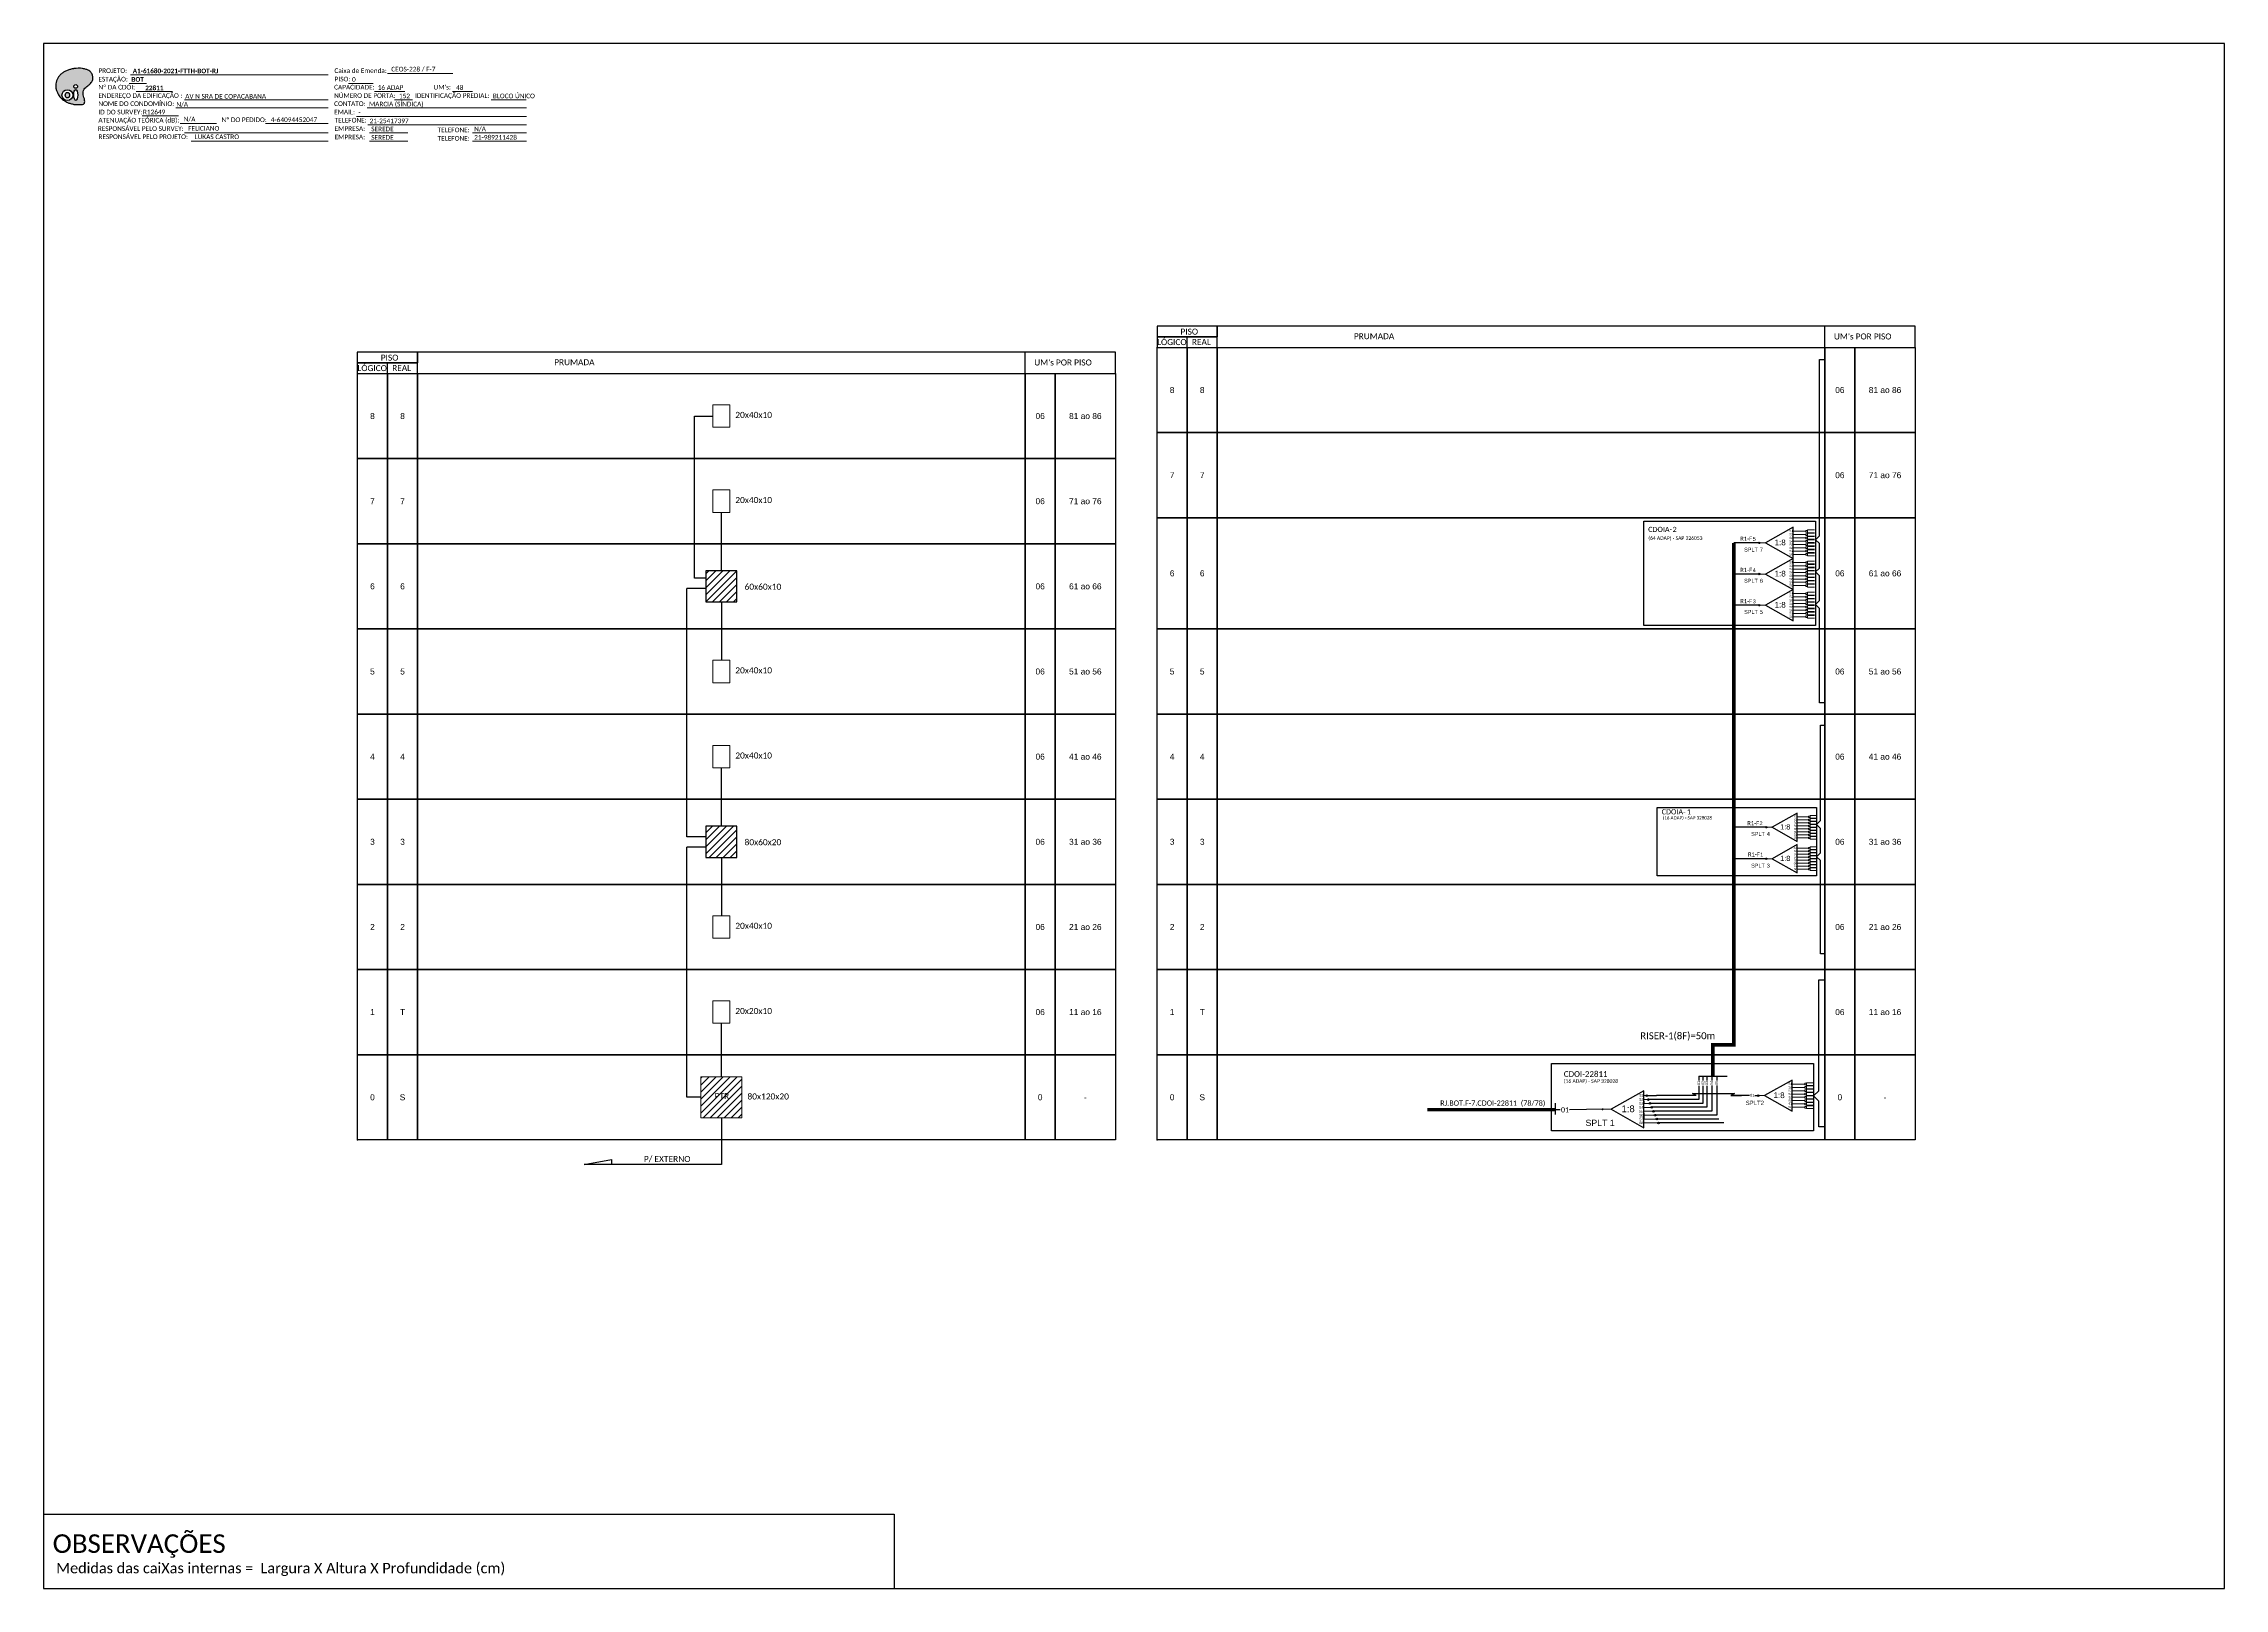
# Model space of a CAD drawing. Extents: x -89 to 1632, y 705 to 1299.
# Drawn here: x 793 to 1632, y 705 to 1299 of the extents above; entities that cross this region are included whole.
import ezdxf
from ezdxf.enums import TextEntityAlignment as Align

# ---------------------------------------------------------------- set-up
doc = ezdxf.new("R2010")
doc.units = 0
doc.styles.add('ARIAL', font='arial.ttf')
doc.styles.get("Standard").update_dxf_attribs({"font": 'arial.ttf'})
doc.styles.add('WMF-Calibri0', font='CALIBRI.TTF')
doc.styles.add('WMF-Calibri1', font='CALIBRIB.TTF')
doc.linetypes.add('RESERVA', pattern='A,0.5,-0.15,["RESERVA",Standard,S=0.18,R=0,X=0,Y=-0.1],-1.3', length=1.95)
pattern_1 = [(45, (-930.5, 27.5), (-1.3470384, 1.3470384), [])]

# ---------------------------------------------------------------- blocks, each defined once
blk = doc.blocks.new('SPLT_1-8_SC-APC')
at = {"color": 1, "lineweight": 0}
blk.add_lwpolyline([(-17.04, -7.55), (-19.26, -7.55)], dxfattribs=at)
at = {"color": 1}
blk.add_lwpolyline([(-7.37, -2.1), (-17.04, -7.55), (-7.37, -13), (-7.37, -2.1)], dxfattribs=at)
at = {"color": 3, "lineweight": 0}
for points in [[(-2.99, -3.51), (-7.37, -3.51)], [(-7.37, -4.66), (-2.99, -4.66)], [(-7.37, -5.82), (-2.99, -5.82)], [(-7.37, -6.97), (-2.99, -6.97)], [(-2.41, -3.02), (-2.41, -4)], [(-2.41, -3.02), (0, -3.02)], [(-2.41, -4), (0, -4)], [(-2.41, -4.17), (-2.41, -5.16)], [(-2.41, -4.17), (0, -4.17)], [(-2.41, -5.16), (0, -5.16)], [(-2.41, -5.32), (-2.41, -6.31)], [(-2.41, -5.32), (0, -5.32)], [(-2.41, -6.31), (0, -6.31)], [(-2.41, -6.48), (-2.41, -7.46)], [(-2.41, -6.48), (0, -6.48)], [(-2.41, -7.46), (0, -7.46)], [(-7.37, -8.12), (-2.99, -8.12)], [(-7.37, -9.28), (-2.99, -9.28)], [(-7.37, -10.43), (-2.99, -10.43)], [(-7.37, -11.58), (-2.99, -11.58)], [(-2.41, -7.63), (-2.41, -8.62)], [(-2.41, -7.63), (0, -7.63)], [(-2.41, -8.62), (0, -8.62)], [(-2.41, -8.78), (-2.41, -9.77)], [(-2.41, -8.78), (0, -8.78)], [(-2.41, -9.77), (0, -9.77)], [(-2.41, -9.94), (-2.41, -10.92)], [(-2.41, -9.94), (0, -9.94)], [(-2.41, -10.92), (0, -10.92)], [(-2.41, -11.09), (-2.41, -12.08)], [(-2.41, -11.09), (0, -11.09)], [(-2.41, -12.08), (0, -12.08)]]:
    blk.add_lwpolyline(points, dxfattribs=at)
for points in [[(-2.99, -3.22), (-2.41, -3.22), (-2.41, -3.8), (-2.99, -3.8)], [(-2.99, -4.38), (-2.41, -4.38), (-2.41, -4.95), (-2.99, -4.95)], [(-2.99, -5.53), (-2.41, -5.53), (-2.41, -6.1), (-2.99, -6.1)], [(-2.99, -6.68), (-2.41, -6.68), (-2.41, -7.26), (-2.99, -7.26)], [(-2.99, -7.84), (-2.41, -7.84), (-2.41, -8.41), (-2.99, -8.41)], [(-2.99, -8.99), (-2.41, -8.99), (-2.41, -9.56), (-2.99, -9.56)], [(-2.99, -10.14), (-2.41, -10.14), (-2.41, -10.72), (-2.99, -10.72)], [(-2.99, -11.3), (-2.41, -11.3), (-2.41, -11.87), (-2.99, -11.87)]]:
    blk.add_lwpolyline(points, close=True, dxfattribs=at)
at = {"color": 1, "style": 'ARIAL'}
for s, height, p in [('1:8', 2, (-13.91, -8.4)), ('S1', 0.75, (-8.74, -3.78)), ('S2', 0.75, (-8.74, -4.97)), ('S3', 0.75, (-8.74, -6.18)), ('S4', 0.75, (-8.74, -7.36)), ('S5', 0.75, (-8.74, -8.57)), ('S6', 0.75, (-8.74, -9.69)), ('S7', 0.75, (-8.74, -10.78)), ('S8', 0.75, (-8.74, -11.9))]:
    blk.add_text(s, height=height, dxfattribs=at).set_placement(p)
blk = doc.blocks.new('SPLT_1-8_DIV_DIR')
h = blk.add_hatch(color=3)
h.dxf.hatch_style = 1
edge = h.paths.add_edge_path()
edge.add_arc((12.77, 4.04), 0.242, 0, 360)
h = blk.add_hatch(color=3)
h.dxf.hatch_style = 1
edge = h.paths.add_edge_path()
edge.add_arc((13.27, 2.88), 0.242, 0, 360)
h = blk.add_hatch(color=3)
h.dxf.hatch_style = 1
edge = h.paths.add_edge_path()
edge.add_arc((13.77, 1.73), 0.242, 0, 360)
h = blk.add_hatch(color=3)
h.dxf.hatch_style = 1
edge = h.paths.add_edge_path()
edge.add_arc((14.27, 0.58), 0.242, 0, 360)
h = blk.add_hatch(color=3)
h.dxf.hatch_style = 1
edge = h.paths.add_edge_path()
edge.add_arc((14.77, -0.58), 0.242, 0, 360)
h = blk.add_hatch(color=3)
h.dxf.hatch_style = 1
edge = h.paths.add_edge_path()
edge.add_arc((15.27, -1.73), 0.242, 0, 360)
h = blk.add_hatch(color=3)
h.dxf.hatch_style = 1
edge = h.paths.add_edge_path()
edge.add_arc((15.77, -2.88), 0.242, 0, 360)
h = blk.add_hatch(color=3)
h.dxf.hatch_style = 1
edge = h.paths.add_edge_path()
edge.add_arc((16.27, -4.04), 0.242, 0, 360)
at = {"color": 1, "lineweight": 0}
blk.add_lwpolyline([(2.22, 0), (0, 0)], dxfattribs=at)
at = {"color": 1}
blk.add_lwpolyline([(11.89, 5.45), (2.22, 0), (11.89, -5.45), (11.89, 5.45)], dxfattribs=at)
at = {"color": 7, "lineweight": 0}
for points in [[(12.77, 4.04), (11.89, 4.04)], [(11.89, 2.88), (13.27, 2.88)], [(11.89, 1.73), (13.77, 1.73)], [(11.89, 0.58), (14.27, 0.58)], [(11.89, -0.58), (14.77, -0.58)], [(11.89, -1.73), (15.27, -1.73)], [(11.89, -2.88), (15.77, -2.88)], [(11.89, -4.04), (16.27, -4.04)]]:
    blk.add_lwpolyline(points, dxfattribs=at)
at = {"color": 3}
for centre in [(12.77, 4.04), (13.27, 2.88), (13.77, 1.73), (14.27, 0.58), (14.77, -0.58), (15.27, -1.73), (15.77, -2.88), (16.27, -4.04)]:
    blk.add_circle(centre, 0.242, dxfattribs=at)
at = {"color": 1, "style": 'ARIAL'}
for s, height, p in [('1:8', 2, (5.35, -0.85)), ('S1', 0.75, (10.52, 3.77)), ('S2', 0.75, (10.52, 2.58)), ('S3', 0.75, (10.52, 1.37)), ('S4', 0.75, (10.52, 0.19)), ('S5', 0.75, (10.52, -1.02)), ('S6', 0.75, (10.52, -2.14)), ('S7', 0.75, (10.52, -3.24)), ('S8', 0.75, (10.52, -4.36))]:
    blk.add_text(s, height=height, dxfattribs=at).set_placement(p)
blk = doc.blocks.new('OI')
h = blk.add_hatch(color=40)
edge = h.paths.add_edge_path()
edge.add_spline(control_points=[(4.35, -0.67), (3.92, -0.99), (3.26, -1.5), (2.81, -2.59), (2.9, -3.5), (3.06, -4.27), (3.31, -4.85), (3.37, -5.39), (3.4, -5.88), (3.2, -6.4), (2.54, -6.61), (1.65, -6.63), (0.55, -6.67), (-0.56, -6.42), (-1.61, -6.14), (-2.77, -5.61), (-3.92, -4.77), (-4.89, -3.7), (-5.34, -2.65), (-5.6, -1.94), (-5.85, -0.96), (-5.71, 0.47), (-5.1, 2.02), (-4.14, 3.02), (-3.3, 3.61), (-2.37, 4.16), (-1.36, 4.44), (-0.56, 4.7), (0.79, 4.85), (2.24, 4.97), (3.79, 4.57), (4.67, 4.21), (5.44, 3.65), (5.76, 2.99), (6.03, 2.21), (6.01, 1.46), (5.72, 0.64), (5.31, 0.08), (4.88, -0.38), (4.51, -0.55), (4.35, -0.67)], knot_values=[0, 0, 0, 0, 1.60434, 2.417191, 3.427595, 4.282808, 4.776746, 5.304182, 5.888771, 6.258406, 6.858137, 7.79129, 8.986195, 10.124242, 11.187857, 12.242908, 13.953784, 15.414161, 16.515391, 17.349188, 17.675853, 19.552021, 21.515531, 22.568638, 23.63245, 24.621084, 25.782718, 26.745347, 27.142653, 29.870543, 31.004649, 31.921532, 32.709589, 33.801391, 34.042471, 35.192333, 35.971461, 36.628871, 37.254359, 37.836911, 37.836911, 37.836911, 37.836911], degree=3, periodic=0)
h.paths.add_polyline_path([(1.13, -0.87, -1), (-0.04, -0.87, -1)], flags=16)
edge = h.paths.add_edge_path(flags=16)
edge.add_ellipse((0.56, -3.59), major_axis=(-0.02, 1.71), ratio=0.361305, start_angle=0, end_angle=360)
h.paths.add_polyline_path([(-0.36, -3.62, -1), (-3.8, -3.62, -1)], flags=16)
edge = h.paths.add_edge_path(flags=0)
edge.add_ellipse((-2.08, -3.62), major_axis=(0, 0.885), ratio=0.758294, start_angle=0, end_angle=360)
at = {"color": 40}
for centre, radius in [((-2.08, -3.62), 1.72), ((0.54, -0.87), 0.587)]:
    blk.add_circle(centre, radius, dxfattribs=at)
blk.add_ellipse((-2.08, -3.62), major_axis=(0, 0.885), ratio=0.758294, start_param=-3.141592653589792, end_param=3.141592653589792, dxfattribs=at)
blk.add_ellipse((0.56, -3.59), major_axis=(-0.02, 1.71), ratio=0.361305, dxfattribs=at)
at = {"color": 40, "start_tangent": (-0.800898, -0.598801), "end_tangent": (-0.800898, -0.598801)}
blk.add_spline([(4.35, -0.67), (3.2, -1.78), (2.9, -2.54), (2.92, -3.55), (3.12, -4.38), (3.28, -4.85), (3.37, -5.37), (3.35, -5.95), (3.2, -6.29), (2.66, -6.55), (1.73, -6.63), (0.54, -6.62), (-0.58, -6.41), (-1.6, -6.11), (-2.56, -5.67), (-3.95, -4.67), (-4.89, -3.56), (-5.37, -2.56), (-5.64, -1.78), (-5.72, -1.46), (-5.63, 0.42), (-4.84, 2.22), (-4.13, 2.99), (-3.27, 3.62), (-2.4, 4.09), (-1.3, 4.47), (-0.37, 4.72), (0.02, 4.77), (2.75, 4.8), (3.85, 4.53), (4.69, 4.16), (5.31, 3.68), (5.85, 2.73), (5.93, 2.5), (5.94, 1.35), (5.67, 0.62), (5.29, 0.08), (4.84, -0.36), (4.35, -0.67)], degree=3, dxfattribs=at)
blk = doc.blocks.new('CARIMBO')
at = {"color": 7, "lineweight": 0}
for points in [[(134.48, -16.3), (159.61, -16.3)], [(35.15, -20.06), (41.7, -20.06)], [(35.66, -16.79), (111.64, -16.79)], [(37.81, -23.14), (51.75, -23.14)], [(119.43, -20.02), (128.92, -20.02)], [(129.48, -23.14), (141.1, -23.14)], [(159.42, -23.14), (167.09, -23.14)], [(40.13, -32.55), (54.07, -32.55)], [(52.97, -29.48), (111.64, -29.48)], [(56.38, -26.37), (111.64, -26.37)], [(122.56, -32.72), (187.83, -32.72)], [(126.6, -29.48), (187.83, -29.48)], [(137.07, -26.37), (144.01, -26.37)], [(174.24, -26.37), (187.8, -26.37)], [(54.67, -35.52), (68.61, -35.52)], [(56.38, -39.07), (111.64, -39.07)], [(126.84, -35.96), (187.83, -35.96)], [(127.45, -39.07), (142.25, -39.07)], [(167.06, -39.07), (187.83, -39.07)], [(58.87, -42.31), (111.64, -42.31)], [(127.45, -42.31), (142.25, -42.31)], [(167.06, -42.31), (187.83, -42.31)]]:
    blk.add_lwpolyline(points, dxfattribs=at)
at = {"color": 7, "xscale": 1.213923925163967, "yscale": 1.213923925163967, "zscale": 1.213923925163967, "rotation": 0.1532896023949059}
blk.add_blockref('OI', (13.86, -20.16), dxfattribs=at)
at = {"color": 7, "lineweight": 0, "style": 'WMF-Calibri0'}
for s, height, p in [('PROJETO:', 1.793, (23.26, -16.04)), ('Caixa de Emenda:', 1.7927, (114.02, -16.04)), ('ESTAÇÃO:', 1.793, (23.26, -19.32)), ('ENDEREÇO DA EDIFICAÇÃO :', 1.7927, (23.26, -25.63)), ('Nº DA CDOI:', 1.7927, (23.26, -22.39)), ('CAPACIDADE:', 1.7927, (113.91, -22.39)), ('NÚMERO DE PORTA:', 1.7927, (113.91, -25.63)), ('PISO:', 1.793, (114.09, -19.28)), ('IDENTIFICAÇÃO PREDIAL:', 1.7927, (144.99, -25.63)), ("UM's:", 1.793, (152.15, -22.39)), ('ATENUAÇÃO TEÓRICA (dB):', 1.7927, (23.26, -35.09)), ('NOME DO CONDOMÍNIO:', 1.7927, (23.26, -28.74)), ('ID DO SURVEY:', 1.7927, (23.26, -31.97)), ('CONTATO:', 1.793, (113.91, -28.74)), ('EMAIL:', 1.793, (113.91, -31.97)), ('TELEFONE:', 1.793, (114.09, -35.09)), ('RESPONSÁVEL PELO SURVEY:', 1.7927, (23.02, -38.32)), ('RESPONSÁVEL PELO PROJETO:', 1.7927, (23.26, -41.44)), ('EMPRESA:', 1.793, (114.09, -38.32)), ('EMPRESA:', 1.793, (114.09, -41.56)), ('TELEFONE:', 1.793, (153.7, -38.83)), ('TELEFONE:', 1.793, (153.7, -42.06))]:
    blk.add_text(s, height=height, dxfattribs=at).set_placement(p)
at = {"color": 7, "lineweight": 0, "flags": 8}
for tag, p, style in [('PROJ', (36.46, -16.13), 'WMF-Calibri1'), ('CEOS-XX', (135.87, -15.46), 'WMF-Calibri0'), ('EST', (35.94, -19.41), 'WMF-Calibri1'), ('LOGRADOURO', (56.65, -25.91), 'WMF-Calibri0'), ('PISO_PTR', (120.78, -19.42), 'WMF-Calibri0'), ('CAPAC.', (130.66, -22.52), 'WMF-Calibri0'), ('N°', (138.85, -25.77), 'WMF-Calibri0'), ("UC'S", (160.78, -22.54), 'WMF-Calibri0'), ('N°PREDIO', (174.94, -25.77), 'WMF-Calibri0'), ('_ID_', (40.39, -31.94), 'WMF-Calibri0'), ('NOME_DO_COND.', (53.23, -29.02), 'WMF-Calibri0'), ('O_POTEN', (56.06, -34.68), 'WMF-Calibri0'), ('EMAIL', (123.26, -32.12), 'WMF-Calibri0'), ('NOME_DO_CONTATO', (127.3, -28.89), 'WMF-Calibri0'), ('RES_SURVEY', (57.78, -38.23), 'WMF-Calibri0'), ('RES_PROJ', (60.27, -41.47), 'WMF-Calibri0'), ('TELEFONE', (127.55, -35.36), 'WMF-Calibri0'), ('EMP_RESP_SURVEY', (128.16, -38.47), 'WMF-Calibri0'), ('EMP_RESP_PROJ', (128.16, -41.71), 'WMF-Calibri0'), ('CONT_RESP_SURVEY', (167.76, -38.47), 'WMF-Calibri0'), ('CONT_RESP_PROJ', (167.76, -41.71), 'WMF-Calibri0')]:
    blk.add_attdef(tag, p, '', height=1.79, dxfattribs=dict(at, style=style))
at = {"color": 7, "lineweight": 0, "style": 'WMF-Calibri1', "flags": 8}
blk.add_attdef("N° CDO'S", text='', height=1.79, dxfattribs=at).set_placement((44.78, -22.68), align=Align.CENTER)

msp = doc.modelspace()

# ---------------------------------------------------------------- hatches: boundary and pattern name
h = msp.add_hatch(color=3)
h.dxf.hatch_style = 1
edge = h.paths.add_edge_path()
edge.add_arc((1452.92, 1107.05), 0.282, 0, 360)
h = msp.add_hatch()
h.set_pattern_fill('ANSI31', color=1, scale=0.6)
h.set_pattern_definition(pattern_1)
h.paths.add_polyline_path([(1047.79, 1084.33), (1059.79, 1084.33), (1059.79, 1096.33), (1047.79, 1096.33)])
h = msp.add_hatch(color=3)
h.dxf.hatch_style = 1
edge = h.paths.add_edge_path()
edge.add_arc((1452.92, 1095.06), 0.282, 0, 360)
h = msp.add_hatch(color=3)
h.dxf.hatch_style = 1
edge = h.paths.add_edge_path()
edge.add_arc((1452.92, 1083.07), 0.282, 0, 360)
h = msp.add_hatch()
h.set_pattern_fill('ANSI31', color=1, scale=0.6)
h.set_pattern_definition(pattern_1)
h.paths.add_polyline_path([(1047.79, 986.1), (1059.79, 986.1), (1059.79, 998.1), (1047.79, 998.1)])
h = msp.add_hatch(color=3)
h.dxf.hatch_style = 1
edge = h.paths.add_edge_path()
edge.add_arc((1455.61, 997.69), 0.256, 0, 360)
h = msp.add_hatch(color=3)
h.dxf.hatch_style = 1
edge = h.paths.add_edge_path()
edge.add_arc((1455.61, 985.6), 0.256, 0, 360)
h = msp.add_hatch()
h.set_pattern_fill('ANSI31', color=1, scale=0.6)
h.set_pattern_definition([(45, (269.2864, 3573.0318), (-1.3470384, 1.3470384), [])])
h.paths.add_polyline_path([(1061.7, 885.97), (1061.7, 901.77), (1045.89, 901.77), (1045.89, 885.97)])
h.paths.add_polyline_path([(1050.63, 892.6), (1057.43, 892.6), (1057.43, 896.08), (1050.63, 896.08)], flags=24)
h = msp.add_hatch(color=3)
h.dxf.hatch_style = 1
edge = h.paths.add_edge_path()
edge.add_arc((1392.59, 889.23), 0.41, 0, 360)
h = msp.add_hatch(color=3)
h.dxf.hatch_style = 1
edge = h.paths.add_edge_path()
edge.add_arc((1452.51, 894.49), 0.282, 0, 360)

# ---------------------------------------------------------------- linework, layer by layer
at = {"color": 3, "ltscale": 0.5}
for p, q in [((1040.5, 893.87), (1040.5, 990)), ((1045.89, 893.87), (1040.5, 893.87))]:
    msp.add_line(p, q, dxfattribs=at)
at = {"color": 3}
msp.add_line((1409.6, 894.49), (1413.34, 894.49), dxfattribs=at)
for points in [[(793.18, 705.02), (1631.75, 705.02), (1631.75, 1299.02), (793.18, 1299.02), (793.18, 705.02)], [(1232.88, 1182.19), (1232.88, 1186.31)], [(1244.45, 1182.19), (1512.82, 1182.19), (1512.82, 1190.42), (1244.45, 1190.42), (1244.45, 1190.42), (1244.45, 1186.31)], [(1478.07, 1182.19), (1478.07, 1190.42)], [(925.38, 1172.19), (925.38, 1176.31)], [(936.95, 1172.19), (1205.32, 1172.19), (1205.32, 1180.42), (936.95, 1180.42), (936.95, 1180.42), (936.95, 1176.31)], [(1170.57, 1172.19), (1170.57, 1180.42)], [(1408.52, 892.42), (1408.52, 891.53)]]:
    msp.add_lwpolyline(points)
at = {"color": 7, "lineweight": 0}
msp.add_lwpolyline([(878.49, 1268.26), (902.64, 1268.26)], dxfattribs=at)
for points in [[(1221.31, 1186.31), (1244.45, 1186.31), (1244.45, 1190.42), (1221.31, 1190.42)], [(1221.31, 1182.19), (1244.45, 1182.19), (1244.45, 1186.31), (1221.31, 1186.31)], [(913.81, 1176.31), (936.95, 1176.31), (936.95, 1180.42), (913.81, 1180.42)], [(913.81, 1172.19), (936.95, 1172.19), (936.95, 1176.31), (913.81, 1176.31)], [(1221.34, 1182.19), (1232.91, 1182.19), (1232.91, 1149.45), (1221.34, 1149.45)], [(1232.91, 1182.19), (1244.49, 1182.19), (1244.49, 1149.45), (1232.91, 1149.45)], [(1244.49, 1182.19), (1478.1, 1182.19), (1478.1, 1149.45), (1244.49, 1149.45)], [(1478.1, 1182.19), (1489.67, 1182.19), (1489.67, 1149.45), (1478.1, 1149.45)], [(1489.67, 1182.19), (1512.82, 1182.19), (1512.82, 1149.45), (1489.67, 1149.45)], [(913.84, 1172.19), (925.41, 1172.19), (925.41, 1139.45), (913.84, 1139.45)], [(925.41, 1172.19), (936.99, 1172.19), (936.99, 1139.45), (925.41, 1139.45)], [(936.99, 1172.19), (1170.6, 1172.19), (1170.6, 1139.45), (936.99, 1139.45)], [(1170.6, 1172.19), (1182.17, 1172.19), (1182.17, 1139.45), (1170.6, 1139.45)], [(1182.17, 1172.19), (1205.32, 1172.19), (1205.32, 1139.45), (1182.17, 1139.45)], [(1221.34, 1149.45), (1232.91, 1149.45), (1232.91, 1116.71), (1221.34, 1116.71)], [(1232.91, 1149.45), (1244.49, 1149.45), (1244.49, 1116.71), (1232.91, 1116.71)], [(1244.49, 1149.45), (1478.1, 1149.45), (1478.1, 1116.71), (1244.49, 1116.71)], [(1478.1, 1149.45), (1489.67, 1149.45), (1489.67, 1116.71), (1478.1, 1116.71)], [(1489.67, 1149.45), (1512.82, 1149.45), (1512.82, 1116.71), (1489.67, 1116.71)], [(913.84, 1139.45), (925.41, 1139.45), (925.41, 1106.71), (913.84, 1106.71)], [(925.41, 1139.45), (936.99, 1139.45), (936.99, 1106.71), (925.41, 1106.71)], [(936.99, 1139.45), (1170.6, 1139.45), (1170.6, 1106.71), (936.99, 1106.71)], [(1170.6, 1139.45), (1182.17, 1139.45), (1182.17, 1106.71), (1170.6, 1106.71)], [(1182.17, 1139.45), (1205.32, 1139.45), (1205.32, 1106.71), (1182.17, 1106.71)], [(1221.34, 1116.71), (1232.91, 1116.71), (1232.91, 1073.96), (1221.34, 1073.96)], [(1232.91, 1116.71), (1244.49, 1116.71), (1244.49, 1073.96), (1232.91, 1073.96)], [(1244.49, 1116.71), (1478.1, 1116.71), (1478.1, 1073.96), (1244.49, 1073.96)], [(1478.1, 1116.71), (1489.67, 1116.71), (1489.67, 1073.96), (1478.1, 1073.96)], [(1489.67, 1116.71), (1512.82, 1116.71), (1512.82, 1073.96), (1489.67, 1073.96)], [(913.84, 1106.71), (925.41, 1106.71), (925.41, 1073.96), (913.84, 1073.96)], [(925.41, 1106.71), (936.99, 1106.71), (936.99, 1073.96), (925.41, 1073.96)], [(936.99, 1106.71), (1170.6, 1106.71), (1170.6, 1073.96), (936.99, 1073.96)], [(1170.6, 1106.71), (1182.17, 1106.71), (1182.17, 1073.96), (1170.6, 1073.96)], [(1182.17, 1106.71), (1205.32, 1106.71), (1205.32, 1073.96), (1182.17, 1073.96)], [(913.84, 1073.96), (925.41, 1073.96), (925.41, 1041.22), (913.84, 1041.22)], [(925.41, 1073.96), (936.99, 1073.96), (936.99, 1041.22), (925.41, 1041.22)], [(936.99, 1073.96), (1170.6, 1073.96), (1170.6, 1041.22), (936.99, 1041.22)], [(1170.6, 1073.96), (1182.17, 1073.96), (1182.17, 1041.22), (1170.6, 1041.22)], [(1182.17, 1073.96), (1205.32, 1073.96), (1205.32, 1041.22), (1182.17, 1041.22)], [(1221.34, 1073.96), (1232.91, 1073.96), (1232.91, 1041.22), (1221.34, 1041.22)], [(1232.91, 1073.96), (1244.49, 1073.96), (1244.49, 1041.22), (1232.91, 1041.22)], [(1244.49, 1073.96), (1478.1, 1073.96), (1478.1, 1041.22), (1244.49, 1041.22)], [(1478.1, 1073.96), (1489.67, 1073.96), (1489.67, 1041.22), (1478.1, 1041.22)], [(1489.67, 1073.96), (1512.82, 1073.96), (1512.82, 1041.22), (1489.67, 1041.22)], [(913.84, 1041.22), (925.41, 1041.22), (925.41, 1008.47), (913.84, 1008.47)], [(925.41, 1041.22), (936.99, 1041.22), (936.99, 1008.47), (925.41, 1008.47)], [(936.99, 1041.22), (1170.6, 1041.22), (1170.6, 1008.47), (936.99, 1008.47)], [(1170.6, 1041.22), (1182.17, 1041.22), (1182.17, 1008.47), (1170.6, 1008.47)], [(1182.17, 1041.22), (1205.32, 1041.22), (1205.32, 1008.47), (1182.17, 1008.47)], [(1221.34, 1041.22), (1232.91, 1041.22), (1232.91, 1008.47), (1221.34, 1008.47)], [(1232.91, 1041.22), (1244.49, 1041.22), (1244.49, 1008.47), (1232.91, 1008.47)], [(1244.49, 1041.22), (1478.1, 1041.22), (1478.1, 1008.47), (1244.49, 1008.47)], [(1478.1, 1041.22), (1489.67, 1041.22), (1489.67, 1008.47), (1478.1, 1008.47)], [(1489.67, 1041.22), (1512.82, 1041.22), (1512.82, 1008.47), (1489.67, 1008.47)], [(913.84, 1008.47), (925.41, 1008.47), (925.41, 975.73), (913.84, 975.73)], [(925.41, 1008.47), (936.99, 1008.47), (936.99, 975.73), (925.41, 975.73)], [(936.99, 1008.47), (1170.6, 1008.47), (1170.6, 975.73), (936.99, 975.73)], [(1170.6, 1008.47), (1182.17, 1008.47), (1182.17, 975.73), (1170.6, 975.73)], [(1182.17, 1008.47), (1205.32, 1008.47), (1205.32, 975.73), (1182.17, 975.73)], [(1221.34, 1008.47), (1232.91, 1008.47), (1232.91, 975.73), (1221.34, 975.73)], [(1232.91, 1008.47), (1244.49, 1008.47), (1244.49, 975.73), (1232.91, 975.73)], [(1244.49, 1008.47), (1478.1, 1008.47), (1478.1, 975.73), (1244.49, 975.73)], [(1478.1, 1008.47), (1489.67, 1008.47), (1489.67, 975.73), (1478.1, 975.73)], [(1489.67, 1008.47), (1512.82, 1008.47), (1512.82, 975.73), (1489.67, 975.73)], [(913.84, 975.73), (925.41, 975.73), (925.41, 942.99), (913.84, 942.99)], [(925.41, 975.73), (936.99, 975.73), (936.99, 942.99), (925.41, 942.99)], [(936.99, 975.73), (1170.6, 975.73), (1170.6, 942.99), (936.99, 942.99)], [(1170.6, 975.73), (1182.17, 975.73), (1182.17, 942.99), (1170.6, 942.99)], [(1182.17, 975.73), (1205.32, 975.73), (1205.32, 942.99), (1182.17, 942.99)], [(1221.34, 975.73), (1232.91, 975.73), (1232.91, 942.99), (1221.34, 942.99)], [(1232.91, 975.73), (1244.49, 975.73), (1244.49, 942.99), (1232.91, 942.99)], [(1244.49, 975.73), (1478.1, 975.73), (1478.1, 942.99), (1244.49, 942.99)], [(1478.1, 975.73), (1489.67, 975.73), (1489.67, 942.99), (1478.1, 942.99)], [(1489.67, 975.73), (1512.82, 975.73), (1512.82, 942.99), (1489.67, 942.99)], [(913.84, 942.99), (925.41, 942.99), (925.41, 910.24), (913.84, 910.24)], [(925.41, 942.99), (936.99, 942.99), (936.99, 910.24), (925.41, 910.24)], [(936.99, 942.99), (1170.6, 942.99), (1170.6, 910.24), (936.99, 910.24)], [(1170.6, 942.99), (1182.17, 942.99), (1182.17, 910.24), (1170.6, 910.24)], [(1182.17, 942.99), (1205.32, 942.99), (1205.32, 910.24), (1182.17, 910.24)], [(1221.34, 942.99), (1232.91, 942.99), (1232.91, 910.24), (1221.34, 910.24)], [(1232.91, 942.99), (1244.49, 942.99), (1244.49, 910.24), (1232.91, 910.24)], [(1244.49, 942.99), (1478.1, 942.99), (1478.1, 910.24), (1244.49, 910.24)], [(1478.1, 942.99), (1489.67, 942.99), (1489.67, 910.24), (1478.1, 910.24)], [(1489.67, 942.99), (1512.82, 942.99), (1512.82, 910.24), (1489.67, 910.24)], [(913.84, 910.24), (925.41, 910.24), (925.41, 877.5), (913.84, 877.5)], [(925.41, 910.24), (936.99, 910.24), (936.99, 877.5), (925.41, 877.5)], [(936.99, 910.24), (1170.6, 910.24), (1170.6, 877.5), (936.99, 877.5)], [(1170.6, 910.24), (1182.17, 910.24), (1182.17, 877.5), (1170.6, 877.5)], [(1182.17, 910.24), (1205.32, 910.24), (1205.32, 877.5), (1182.17, 877.5)], [(1221.34, 910.24), (1232.91, 910.24), (1232.91, 877.5), (1221.34, 877.5)], [(1232.91, 910.24), (1244.49, 910.24), (1244.49, 877.5), (1232.91, 877.5)], [(1244.49, 910.24), (1478.1, 910.24), (1478.1, 877.5), (1244.49, 877.5)], [(1478.1, 910.24), (1489.67, 910.24), (1489.67, 877.5), (1478.1, 877.5)], [(1489.67, 910.24), (1512.82, 910.24), (1512.82, 877.5), (1489.67, 877.5)]]:
    msp.add_lwpolyline(points, close=True)
at = {"color": 3}
for points in [[(1477.72, 1045.5), (1476.07, 1045.5), (1476.07, 1081.87), (1474.5, 1083.38), (1476.07, 1084.88), (1476.07, 1088.69), (1476.07, 1088.69), (1476.07, 1094.35), (1474.5, 1095.86), (1476.07, 1097.36), (1476.07, 1101.09), (1476.07, 1101.09), (1476.07, 1106.75), (1474.5, 1108.26), (1476.07, 1109.77), (1476.07, 1177.5), (1477.72, 1177.5)], [(1478.09, 949), (1476.44, 949), (1476.44, 979.18), (1476.44, 979.18), (1476.44, 984.85), (1474.87, 986.35), (1476.44, 987.86), (1476.44, 991.59), (1476.44, 991.59), (1476.44, 997.25), (1474.87, 998.76), (1476.44, 1000.27), (1476.44, 1037), (1478.09, 1037)], [(1477.95, 882.5), (1475.77, 882.5), (1475.77, 892.4), (1473.69, 894.4), (1475.77, 896.39), (1475.77, 939), (1477.95, 939)], [(1376.37, 889.1), (1374.59, 889.1)], [(1393, 889.24), (1379.99, 889.1)], [(1428.6, 894.49), (1413.34, 894.49)], [(1428.6, 894.49), (1427.18, 895.35), (1443.35, 895.35), (1441.96, 894.49)], [(1449.11, 894.49), (1441.96, 894.49), (1441.96, 894.49), (1446.01, 894.49)], [(1451.19, 894.49), (1452.51, 894.49)]]:
    msp.add_lwpolyline(points, dxfattribs=at)
at = {"color": 0, "lineweight": 0}
for points in [[(1050.48, 1160.13), (1057.11, 1160.13), (1057.11, 1151.51), (1050.48, 1151.51)], [(1050.48, 1127.39), (1057.11, 1127.39), (1057.11, 1118.77), (1050.48, 1118.77)], [(1050.48, 1061.9), (1057.11, 1061.9), (1057.11, 1053.28), (1050.48, 1053.28)], [(1050.48, 1029.16), (1057.11, 1029.16), (1057.11, 1020.54), (1050.48, 1020.54)], [(1050.48, 963.67), (1057.11, 963.67), (1057.11, 955.05), (1050.48, 955.05)], [(1050.48, 930.93), (1057.11, 930.93), (1057.11, 922.31), (1050.48, 922.31)]]:
    msp.add_lwpolyline(points, close=True, dxfattribs=at)
at = {"color": 3, "ltscale": 0.5}
for points in [[(1047.79, 1093.5), (1043.5, 1093.5), (1043.5, 1155.82), (1050.48, 1155.82)], [(1053.79, 1096.33), (1053.79, 1118.77)], [(1040.5, 994), (1040.5, 1089.5)], [(1047.79, 1089.5), (1040.5, 1089.5)], [(1053.79, 1084.33), (1053.79, 1061.9)], [(1053.79, 998.1), (1053.79, 1020.54)], [(1047.79, 994), (1040.5, 994)], [(1047.79, 990), (1040.5, 990)], [(1053.79, 986.1), (1053.79, 963.67)], [(1053.79, 901.77), (1053.79, 922.31)], [(1053.79, 885.97), (1053.79, 868), (1001, 868), (1011.5, 870), (1011.5, 868)]]:
    msp.add_lwpolyline(points, dxfattribs=at)
at = {"color": 1}
for points in [[(1408.49, 1115.38), (1474.51, 1115.38), (1474.51, 1075.29), (1408.49, 1075.29)], [(1047.79, 1084.33), (1059.79, 1084.33), (1059.79, 1096.33), (1047.79, 1096.33)], [(1047.79, 986.1), (1059.79, 986.1), (1059.79, 998.1), (1047.79, 998.1)], [(1413.63, 1005.24), (1474.87, 1005.24), (1474.87, 978.97), (1413.63, 978.97)], [(1373, 906.85), (1473.69, 906.85), (1473.69, 880.9), (1373, 880.9)]]:
    msp.add_lwpolyline(points, close=True, dxfattribs=at)
at = {"color": 5, "const_width": 1.36}
msp.add_lwpolyline([(1443.09, 1107.05), (1443.09, 914), (1435.08, 914), (1435.08, 901.92)], dxfattribs=at)
at = {"color": 5}
for points in [[(1452.92, 1107.05), (1443.09, 1107.05)], [(1452.92, 1095.06), (1443.09, 1095.06)], [(1452.92, 1083.07), (1443.09, 1083.07)], [(1455.61, 997.69), (1443.09, 997.69)], [(1455.61, 985.6), (1443.09, 985.6)], [(1429.63, 898.21), (1429.61, 893.04), (1410.56, 893.04)], [(1431.16, 898.21), (1431.16, 891.49), (1411.21, 891.49)], [(1432.69, 898.21), (1432.69, 890), (1411.86, 890)], [(1434.61, 898.4), (1434.61, 888.53), (1412.51, 888.53)], [(1436.52, 898.4), (1436.52, 886.98), (1413.16, 886.98)], [(1429.63, 901.92), (1429.63, 900.36)], [(1429.63, 901.92), (1440.52, 901.92)], [(1431.16, 901.92), (1431.16, 900.36)], [(1432.69, 901.92), (1432.69, 900.36)], [(1434.61, 901.92), (1434.61, 900.32)], [(1436.52, 901.92), (1436.52, 900.34)], [(1409.29, 894.54), (1409.28, 894.54)]]:
    msp.add_lwpolyline(points, dxfattribs=at)
at = {"color": 1}
for points in [[(1474.87, 981.34), (1474.87, 981.34), (1474.87, 978.97), (1413.63, 978.97), (1413.63, 1005.24), (1417.24, 1005.24)], [(1374.59, 887.24), (1374.59, 891.61)], [(1408.52, 887.77), (1408.52, 885.7)]]:
    msp.add_lwpolyline(points, dxfattribs=at)
at = {"color": 1, "lineweight": 0}
msp.add_lwpolyline([(1045.89, 901.77), (1061.7, 901.77), (1061.7, 885.97), (1045.89, 885.97)], close=True, dxfattribs=at)
at = {"color": 1, "const_width": 1.36}
msp.add_lwpolyline([(1325.32, 889.1), (1374.59, 889.1)], dxfattribs=at)
at = {"color": 8, "linetype": 'RESERVA', "ltscale": 4}
for points in [[(1437.41, 885.48), (1413.81, 885.48)], [(1439.33, 883.99), (1414.46, 883.99)]]:
    msp.add_lwpolyline(points, dxfattribs=at)
at = {"color": 7}
msp.add_lwpolyline([(793.26, 733.5), (1120.21, 733.5), (1120.21, 705.02)], dxfattribs=at)
at = {"color": 3}
for centre, radius in [((1452.92, 1107.05), 0.282), ((1452.92, 1095.06), 0.282), ((1452.92, 1083.07), 0.282), ((1455.61, 997.69), 0.256), ((1455.61, 985.6), 0.256), ((1452.51, 894.49), 0.282)]:
    msp.add_circle(centre, radius, dxfattribs=at)
for p in [(1221.34, 1182.19), (913.84, 1172.19), (1221.34, 1149.45), (913.84, 1139.45), (1221.34, 1116.71), (913.84, 1106.71), (913.84, 1073.96), (1221.34, 1073.96), (913.84, 1041.22), (1221.34, 1041.22), (913.84, 1008.47), (1221.34, 1008.47), (1457.84, 997.69), (913.84, 975.73), (1221.34, 975.73), (913.84, 942.99), (1221.34, 942.99), (913.84, 910.24), (1221.34, 910.24), (913.84, 877.5), (1221.34, 877.5)]:
    msp.add_point(p)

# ---------------------------------------------------------------- block references
ref = msp.add_blockref('CARIMBO', (790.99, 1303.77))
ref.add_attrib('PROJ', 'A1-61680-2021-FTTH-BOT-RJ', (827.45, 1287.63), dxfattribs={"color": 7, "lineweight": 0, "height": 1.7927, "style": 'WMF-Calibri1'})
ref.add_attrib('EST', 'BOT', (826.93, 1284.35), dxfattribs={"color": 7, "lineweight": 0, "height": 1.793, "style": 'WMF-Calibri1'})
ref.add_attrib("N° CDO'S", '22811', dxfattribs={"color": 7, "lineweight": 0, "height": 1.793, "style": 'WMF-Calibri1'}).set_placement((835.77, 1281.09), align=Align.CENTER)
ref.add_attrib('LOGRADOURO', 'AV N SRA DE COPACABANA', (847.64, 1277.86), dxfattribs={"color": 7, "lineweight": 0, "height": 1.7927, "style": 'WMF-Calibri0'})
ref.add_attrib('NOME_DO_COND.', 'N/A', (844.22, 1274.74), dxfattribs={"color": 7, "lineweight": 0, "height": 1.793, "style": 'WMF-Calibri0'})
ref.add_attrib('_ID_', 'R12649', (831.39, 1271.83), dxfattribs={"color": 7, "lineweight": 0, "height": 1.793, "style": 'WMF-Calibri0'})
ref.add_attrib('O_POTEN', 'N/A', (847.05, 1269.09), dxfattribs={"color": 7, "lineweight": 0, "height": 1.793, "style": 'WMF-Calibri0'})
ref.add_attrib('RES_SURVEY', 'FELICIANO', (848.77, 1265.54), dxfattribs={"color": 7, "lineweight": 0, "height": 1.793, "style": 'WMF-Calibri0'})
ref.add_attrib('RES_PROJ', 'LUKAS CASTRO', (851.26, 1262.3), dxfattribs={"color": 7, "lineweight": 0, "height": 1.7927, "style": 'WMF-Calibri0'})
ref.add_attrib('CEOS-XX', 'CEOS-228 / F-7', (926.86, 1288.31), dxfattribs={"color": 7, "lineweight": 0, "height": 1.7927, "style": 'WMF-Calibri0'})
ref.add_attrib('CAPAC.', '16 ADAP', (921.65, 1281.25), dxfattribs={"color": 7, "lineweight": 0, "height": 1.793, "style": 'WMF-Calibri0'})
ref.add_attrib("UC'S", '48', (951.77, 1281.23), dxfattribs={"color": 7, "lineweight": 0, "height": 1.793, "style": 'WMF-Calibri0'})
ref.add_attrib('PISO_PTR', '0', (911.78, 1284.34), dxfattribs={"color": 7, "lineweight": 0, "height": 1.79, "style": 'WMF-Calibri0'})
ref.add_attrib('N°', '152', (929.84, 1278), dxfattribs={"color": 7, "lineweight": 0, "height": 1.793, "style": 'WMF-Calibri0'})
ref.add_attrib('N°PREDIO', 'BLOCO ÚNICO', (965.93, 1278), dxfattribs={"color": 7, "lineweight": 0, "height": 1.7927, "style": 'WMF-Calibri0'})
ref.add_attrib('NOME_DO_CONTATO', 'MARCIA (SÍNDICA)', (918.29, 1274.88), dxfattribs={"color": 7, "lineweight": 0, "height": 1.7927, "style": 'WMF-Calibri0'})
ref.add_attrib('EMAIL', '-', (914.25, 1271.65), dxfattribs={"color": 7, "lineweight": 0, "height": 1.79, "style": 'WMF-Calibri0'})
ref.add_attrib('TELEFONE', '21-25417397', (918.54, 1268.41), dxfattribs={"color": 7, "lineweight": 0, "height": 1.7927, "style": 'WMF-Calibri0'})
ref.add_attrib('EMP_RESP_SURVEY', 'SEREDE', (919.15, 1265.3), dxfattribs={"color": 7, "lineweight": 0, "height": 1.793, "style": 'WMF-Calibri0'})
ref.add_attrib('EMP_RESP_PROJ', 'SEREDE', (919.15, 1262.06), dxfattribs={"color": 7, "lineweight": 0, "height": 1.793, "style": 'WMF-Calibri0'})
ref.add_attrib('CONT_RESP_SURVEY', 'N/A', (958.75, 1265.3), dxfattribs={"color": 7, "lineweight": 0, "height": 1.793, "style": 'WMF-Calibri0'})
ref.add_attrib('CONT_RESP_PROJ', '21-989211428', (958.75, 1262.06), dxfattribs={"color": 7, "lineweight": 0, "height": 1.7927, "style": 'WMF-Calibri0'})
at = {"color": 3, "xscale": 1.1, "yscale": 1.1, "zscale": 1.1}
for p in [(1474.1, 1115.35), (1474.1, 1103.36), (1474.1, 1091.38), (1473.69, 902.79)]:
    msp.add_blockref('SPLT_1-8_SC-APC', p, dxfattribs=at)
at = {"color": 3}
for p in [(1474.87, 1005.24), (1474.87, 993.14)]:
    msp.add_blockref('SPLT_1-8_SC-APC', p, dxfattribs=at)
at = {"xscale": 1.3, "yscale": 1.3, "zscale": 1.3}
msp.add_blockref('SPLT_1-8_DIV_DIR', (1393, 889.24), dxfattribs=at)

# ---------------------------------------------------------------- texts
at = {"color": 7, "lineweight": 0, "style": 'WMF-Calibri0'}
msp.add_text('Nº DO PEDIDO:', height=1.7927, dxfattribs=at).set_placement((861.62, 1268.84))
at = {"style": 'WMF-Calibri0'}
for s, height, p in [('  LÓGICO', 2.3, (1219.72, 1183.09)), ('     PISO', 2.3, (1226.27, 1187.12)), ('    REAL', 2.3, (1231.48, 1183.14)), ('PRUMADA', 2.3, (1297.01, 1185.37)), ("UM's POR PISO", 2.3, (1481.6, 1185.26)), ('  LÓGICO', 2.3, (912.22, 1173.09)), ('     PISO', 2.3, (918.77, 1177.12)), ('    REAL', 2.3, (923.98, 1173.14)), ('PRUMADA', 2.3, (989.51, 1175.37)), ("UM's POR PISO", 2.3, (1174.1, 1175.26)), ('20x40x10', 2.317, (1059.16, 1155.1)), ('20x40x10', 2.317, (1059.16, 1122.36)), ('60x60x10', 2.317, (1062.72, 1089.02)), ('20x40x10', 2.317, (1059.16, 1056.87)), ('20x40x10', 2.317, (1059.16, 1024.13)), ('80x60x20', 2.317, (1062.72, 990.79)), ('20x40x10', 2.317, (1059.16, 958.64)), ('20x20x10', 2.317, (1059.16, 925.9)), ('PTR', 2.317, (1051.21, 893.19)), ('80x120x20', 2.317, (1063.83, 893.02)), ('01', 2, (1376.64, 888.06)), ('P/ EXTERNO', 2.317, (1024, 869))]:
    msp.add_text(s, height=height, dxfattribs=at).set_placement(p)
at = {"style": 'ARIAL'}
for s, height, p in [('8', 2.3, (1227.13, 1165.82)), ('8', 2.3, (1238.7, 1165.82)), ('06', 2.3, (1483.89, 1165.82)), ('81 ao 86', 2.3, (1501.25, 1165.82)), ('8', 2.3, (919.63, 1155.82)), ('8', 2.3, (931.2, 1155.82)), ('06', 2.3, (1176.39, 1155.82)), ('81 ao 86', 2.3, (1193.75, 1155.82)), ('7', 2.3, (1227.13, 1133.08)), ('7', 2.3, (1238.7, 1133.08)), ('06', 2.3, (1483.89, 1133.08)), ('71 ao 76', 2.3, (1501.25, 1133.08)), ('7', 2.3, (919.63, 1123.08)), ('7', 2.3, (931.2, 1123.08)), ('06', 2.3, (1176.39, 1123.08)), ('71 ao 76', 2.3, (1193.75, 1123.08)), ('6', 2.3, (919.63, 1090.33)), ('6', 2.3, (931.2, 1090.33)), ('06', 2.3, (1176.39, 1090.33)), ('61 ao 66', 2.3, (1193.75, 1090.33)), ('6', 2.3, (1227.13, 1095.33)), ('6', 2.3, (1238.7, 1095.33)), ('06', 2.3, (1483.89, 1095.33)), ('61 ao 66', 2.3, (1501.25, 1095.33)), ('5', 2.3, (919.63, 1057.59)), ('5', 2.3, (931.2, 1057.59)), ('06', 2.3, (1176.39, 1057.59)), ('51 ao 56', 2.3, (1193.75, 1057.59)), ('5', 2.3, (1227.13, 1057.59)), ('5', 2.3, (1238.7, 1057.59)), ('06', 2.3, (1483.89, 1057.59)), ('51 ao 56', 2.3, (1501.25, 1057.59)), ('4', 2.3, (919.63, 1024.85)), ('4', 2.3, (931.2, 1024.85)), ('06', 2.3, (1176.39, 1024.85)), ('41 ao 46', 2.3, (1193.75, 1024.85)), ('4', 2.3, (1227.13, 1024.85)), ('4', 2.3, (1238.7, 1024.85)), ('06', 2.3, (1483.89, 1024.85)), ('41 ao 46', 2.3, (1501.25, 1024.85)), ('3', 2.3, (919.63, 992.1)), ('3', 2.3, (931.2, 992.1)), ('06', 2.3, (1176.39, 992.1)), ('31 ao 36', 2.3, (1193.75, 992.1)), ('3', 2.3, (1227.13, 992.1)), ('3', 2.3, (1238.7, 992.1)), ('06', 2.3, (1483.89, 992.1)), ('31 ao 36', 2.3, (1501.25, 992.1)), ('2', 2.3, (919.63, 959.36)), ('2', 2.3, (931.2, 959.36)), ('06', 2.3, (1176.39, 959.36)), ('21 ao 26', 2.3, (1193.75, 959.36)), ('2', 2.3, (1227.13, 959.36)), ('2', 2.3, (1238.7, 959.36)), ('06', 2.3, (1483.89, 959.36)), ('21 ao 26', 2.3, (1501.25, 959.36)), ('1', 2.3, (919.63, 926.62)), ('T', 2.3, (931.2, 926.62)), ('06', 2.3, (1176.39, 926.62)), ('11 ao 16', 2.3, (1193.75, 926.62)), ('1', 2.3, (1227.13, 926.62)), ('T', 2.3, (1238.7, 926.62)), ('06', 2.3, (1483.89, 926.62)), ('11 ao 16', 2.3, (1501.25, 926.62)), ('0', 2.3, (919.63, 893.87)), ('S', 2.3, (931.2, 893.87)), ('0', 2.3, (1176.39, 893.87)), ('-', 2.3, (1193.75, 893.87)), ('0', 2.3, (1227.13, 893.87)), ('S', 2.3, (1238.7, 893.87)), ('01', 1.1, (1450.2, 894.63)), ('0', 2.3, (1483.89, 893.87)), ('-', 2.3, (1501.25, 893.87))]:
    msp.add_text(s, height=height, dxfattribs=at).set_placement(p, align=Align.MIDDLE_CENTER)
at = {"color": 1, "style": 'WMF-Calibri0'}
for s, height, p in [('CDOIA-', 2, (1410.18, 1111.21)), ('CDOIA-', 2, (1415.38, 1002.63)), ('1', 2, (1425.06, 1002.63)), ('CDOI-22811', 2.2, (1377.74, 901.71)), ('RJ.BOT.F-7.CDOI-22811  (78/78)', 2, (1330.22, 890.63))]:
    msp.add_text(s, height=height, dxfattribs=at).set_placement(p)
for s, height, p in [('(64 ADAP) - SAP 326053', 1.375, (1420.65, 1108.2)), ('(16 ADAP) - SAP 328028', 1.25, (1425.25, 1000.7)), ('(16 ADAP) - SAP 328028', 1.375, (1388.17, 899.42))]:
    msp.add_text(s, height=height, dxfattribs=at).set_placement(p, align=Align.CENTER)
at = {"color": 7}
for s, height, style, p in [('2', 2, 'WMF-Calibri0', (1419.56, 1111.21)), ('SPLT 1', 2.4, 'ARIAL', (1386.11, 882.83)), ('OBSERVAÇÕES', 7.1308, 'WMF-Calibri0', (796.67, 718.67))]:
    msp.add_text(s, height=height, dxfattribs=dict(at, style=style)).set_placement(p)
at = {"color": 5, "style": 'WMF-Calibri0'}
for s, height, p in [('R1-F', 1.6, (1445.6, 1107.84)), ('R1-F', 1.6, (1445.6, 1095.85)), ('R1-F', 1.6, (1445.6, 1083.86)), ('R1-F', 1.6, (1448.3, 998.48)), ('R1-F', 1.6, (1448.57, 986.43)), ('RISER-1(8F)=50m', 2.6457, (1407.15, 916.2))]:
    msp.add_text(s, height=height, dxfattribs=at).set_placement(p)
at = {"color": 5, "style": 'ARIAL'}
for s, p in [('5', (1450.97, 1107.8)), ('4', (1450.97, 1095.81)), ('3', (1450.97, 1083.83)), ('2', (1453.58, 998.5)), ('1', (1453.85, 986.4))]:
    msp.add_text(s, height=1.5, dxfattribs=at).set_placement(p, align=Align.CENTER)
at = {"color": 7, "style": 'ARIAL'}
for s, p in [('SPLT', (1449.7, 1103.72)), ('7', (1453.7, 1103.72)), ('SPLT', (1449.7, 1091.73)), ('6', (1453.7, 1091.73)), ('SPLT', (1449.7, 1079.74)), ('5', (1453.7, 1079.74)), ('SPLT', (1452.4, 994.36)), ('4', (1456.39, 994.36)), ('SPLT', (1452.4, 982.17)), ('3', (1456.39, 982.17))]:
    msp.add_text(s, height=1.5, dxfattribs=at).set_placement(p, align=Align.CENTER)
at = {"style": 'ARIAL'}
for s, p in [('01', (1429.63, 899.37)), ('02', (1431.25, 899.37)), ('03', (1432.71, 899.37)), ('04', (1434.54, 899.37)), ('05', (1436.5, 899.37))]:
    msp.add_text(s, height=0.992, rotation=90, dxfattribs=at).set_placement(p, align=Align.MIDDLE_CENTER)
msp.add_text('SPLT2', height=1.65, dxfattribs=at).set_placement((1451.2, 890.89), align=Align.CENTER)
at = {"color": 7, "insert": (798.02, 714.83), "char_height": 4, "width": 658.8434, "attachment_point": 1, "style": 'WMF-Calibri0'}
msp.add_mtext('Medidas das caiXas internas =  Largura X Altura X Profundidade (cm)', dxfattribs=at)
at = {"color": 7, "lineweight": 0, "style": 'WMF-Calibri0', "flags": 8}
msp.add_attdef('4-64094452047', (880.53, 1268.87), '4-64094452047', height=1.7927, dxfattribs=at)

doc.saveas('drawing.dxf')
